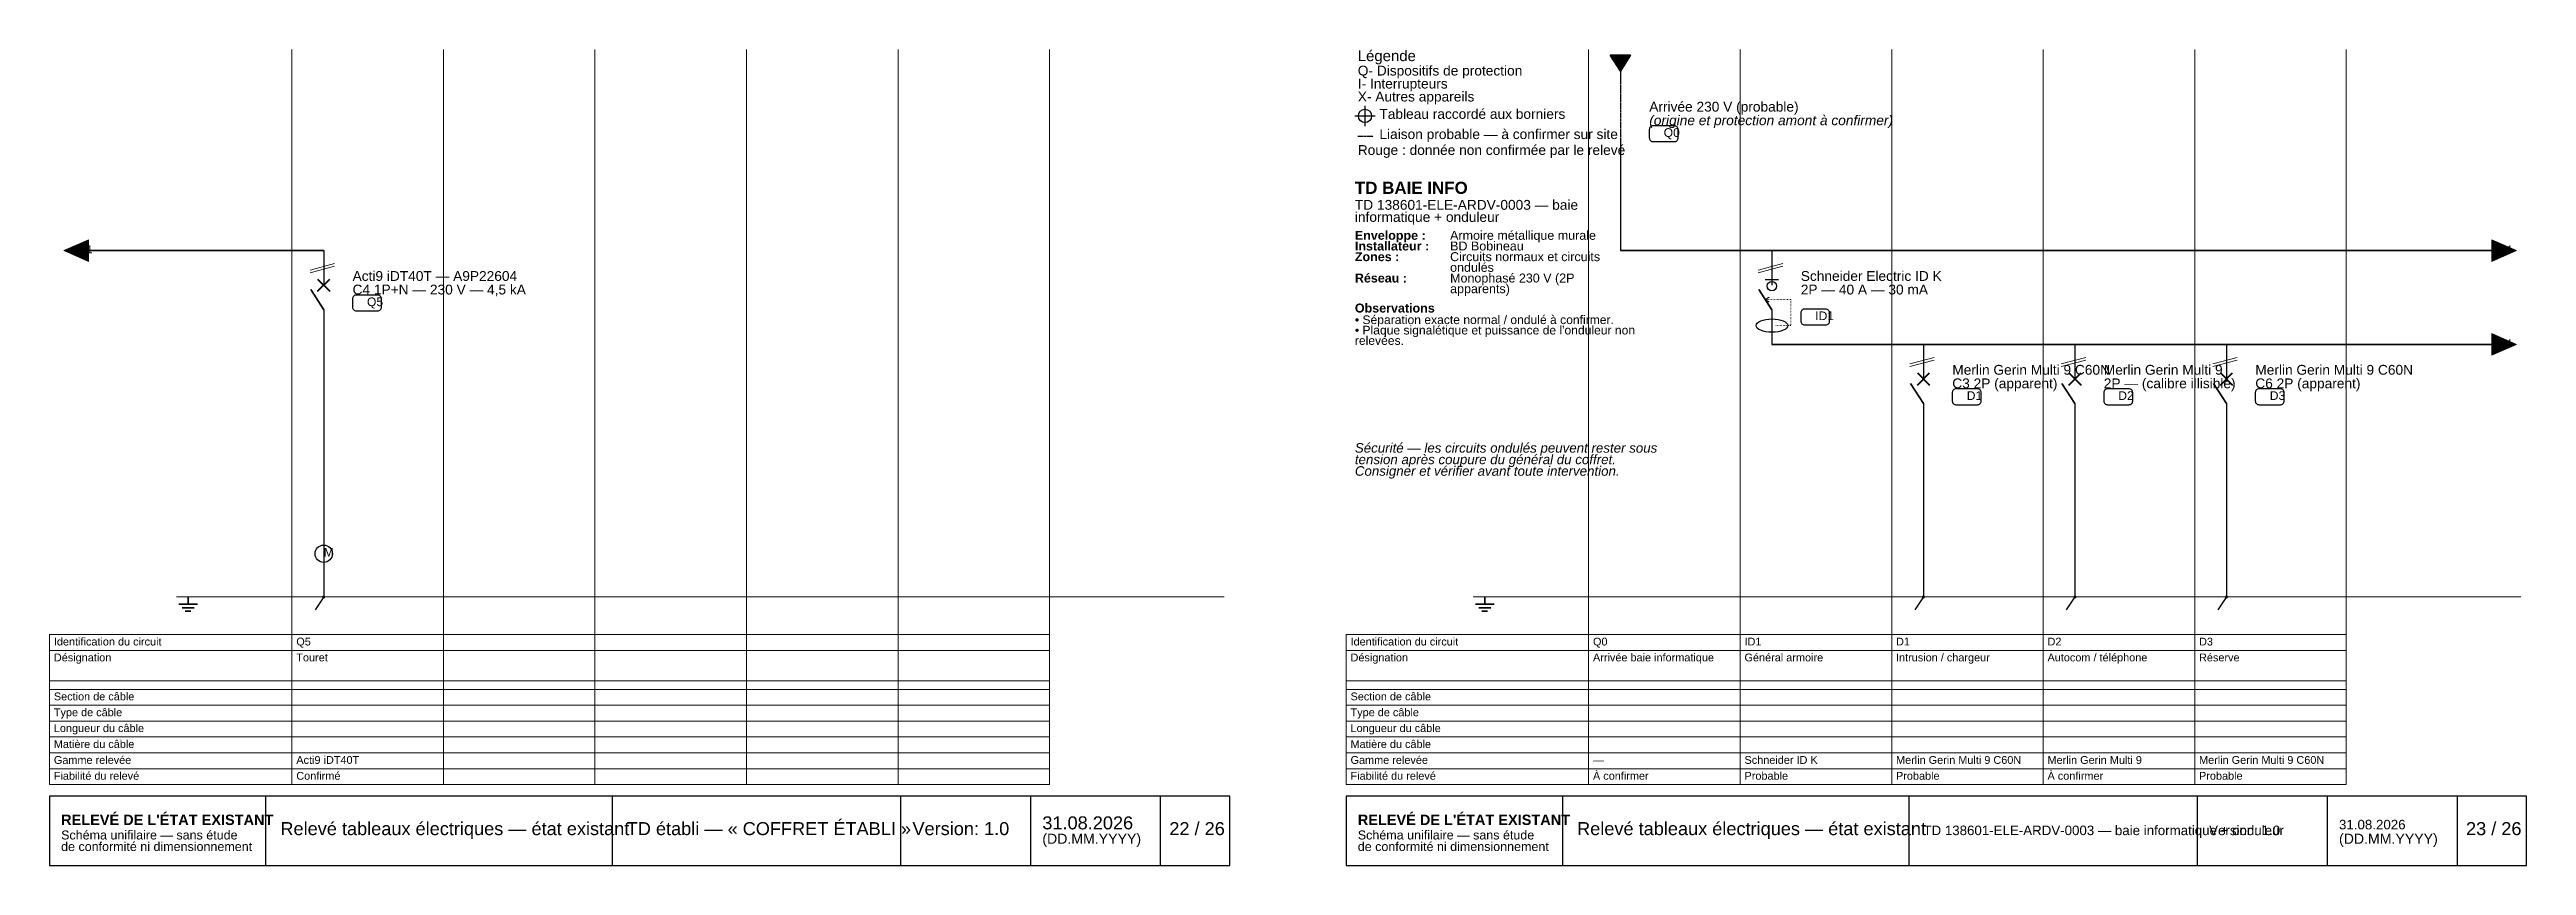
# Model space of a CAD drawing. Header units: millimetres. Extents: x 4 to 1561, y -1145 to 205.
# Drawn here: x 638 to 1244, y -915 to -716 of the extents above; entities that cross this region are included whole.
import ezdxf

# ---------------------------------------------------------------- set-up
doc = ezdxf.new("R2010")
doc.units = ezdxf.units.MM
doc.header["$LTSCALE"] = 0.5
doc.linetypes.add('DASHED', pattern=[1.524, 1.27, -0.254])
doc.linetypes.add('DOT', pattern=[0.508, 0, -0.508])
for name, color, linetype, lineweight, plot in [('RENVOIS_FOLIO', 5, 'Continuous', 0, False), ('SCHEMA', 7, 'Continuous', 0, False), ('SCHEMA_PROBABLE', 7, 'DASHED', 0, False), ('SYMBOLES', 7, 'Continuous', 0, False), ('TERRE', 3, 'Continuous', 0, False), ('TEXTE', 7, 'Continuous', 0, False), ('TEXTE_A_CONFIRMER', 1, 'Continuous', 0, False), ('TRAME', 253, 'Continuous', 0, False)]:
    doc.layers.add(name, color=color, linetype=linetype, lineweight=lineweight, plot=plot)
doc.styles.add('SCHEMA', font='arial.ttf')
doc.styles.add('SCHEMA_GRAS', font='arialbd.ttf')
doc.styles.add('SCHEMA_ITAL', font='ariali.ttf')

msp = doc.modelspace()

# ---------------------------------------------------------------- texts
at = {"layer": 'TEXTE'}
for s, height, style, p in [('Q- Dispositifs de protection', 2.3989, 'SCHEMA', (958.06, -721.99)), ('Légende', 2.611, 'SCHEMA', (958.06, -718.47)), ('X- Autres appareils', 2.3989, 'SCHEMA', (958.06, -728.34)), ('I- Interrupteurs', 2.3989, 'SCHEMA', (958.06, -725.17)), ('Tableau raccordé aux borniers', 2.3989, 'SCHEMA', (963.35, -732.58)), ('Arrivée 230 V (probable)', 2.3989, 'SCHEMA', (1029.32, -730.81)), ('Liaison probable — à confirmer sur site', 2.3989, 'SCHEMA', (963.35, -737.52)), ('Q0', 2.117, 'SCHEMA', (1032.84, -736.99)), ('TD BAIE INFO', 2.9633, 'SCHEMA_GRAS', (957.35, -750.92)), ('TD 138601-ELE-ARDV-0003 — baie', 2.3989, 'SCHEMA', (957.35, -754.8)), ('informatique + onduleur', 2.3989, 'SCHEMA', (957.35, -757.76)), ('Enveloppe :', 2.1872, 'SCHEMA_GRAS', (957.35, -762.14)), ('Installateur :', 2.1872, 'SCHEMA_GRAS', (957.35, -764.75)), ('Armoire métallique murale', 2.1872, 'SCHEMA', (980.63, -762.14)), ('BD Bobineau', 2.1872, 'SCHEMA', (980.63, -764.75)), ('21', 1.905, 'SCHEMA', (645.82, -765.41)), ('Zones :', 2.187, 'SCHEMA_GRAS', (957.35, -767.36)), ('ondulés', 2.187, 'SCHEMA', (980.63, -769.97)), ('Circuits normaux et circuits', 2.1872, 'SCHEMA', (980.63, -767.36)), ('24', 1.905, 'SCHEMA', (1237.24, -765.41)), ('Acti9 iDT40T — A9P22604', 2.3989, 'SCHEMA', (712.32, -772.19)), ('C4 1P+N — 230 V — 4,5 kA', 2.3989, 'SCHEMA', (712.32, -775.5)), ('Réseau :', 2.187, 'SCHEMA_GRAS', (957.35, -772.58)), ('apparents)', 2.187, 'SCHEMA', (980.63, -775.19)), ('Monophasé 230 V (2P', 2.1872, 'SCHEMA', (980.63, -772.58)), ('Schneider Electric ID K', 2.3989, 'SCHEMA', (1066.36, -772.19)), ('2P — 40 A — 30 mA', 2.3989, 'SCHEMA', (1066.36, -775.5)), ('Q5', 2.117, 'SCHEMA', (715.84, -778.36)), ('• Séparation exacte normal / ondulé à confirmer.', 2.1167, 'SCHEMA', (957.35, -782.74)), ('Observations', 2.1872, 'SCHEMA_GRAS', (957.35, -779.92)), ('ID1', 2.117, 'SCHEMA', (1069.89, -781.78)), ("• Plaque signalétique et puissance de l'onduleur non", 2.1167, 'SCHEMA', (957.35, -785.28)), ('relevées.', 2.117, 'SCHEMA', (957.35, -787.82)), ('24', 1.905, 'SCHEMA', (1237.24, -788.34)), ('Merlin Gerin Multi 9 C60N', 2.3989, 'SCHEMA', (1103.4, -795.12)), ('Merlin Gerin Multi 9', 2.3989, 'SCHEMA', (1140.44, -795.12)), ('Merlin Gerin Multi 9 C60N', 2.3989, 'SCHEMA', (1177.48, -795.12)), ('C3 2P (apparent)', 2.3989, 'SCHEMA', (1103.4, -798.43)), ('D1', 2.117, 'SCHEMA', (1106.93, -801.29)), ('2P — (calibre illisible)', 2.3989, 'SCHEMA', (1140.44, -798.43)), ('D2', 2.117, 'SCHEMA', (1143.97, -801.29)), ('C6 2P (apparent)', 2.3989, 'SCHEMA', (1177.48, -798.43)), ('D3', 2.117, 'SCHEMA', (1181.01, -801.29)), ('M', 2.12, 'SCHEMA', (705.26, -839.6)), ('Identification du circuit', 1.905, 'SCHEMA', (639.29, -861.3)), ('Q5', 1.905, 'SCHEMA', (698.56, -861.3)), ('Identification du circuit', 1.905, 'SCHEMA', (956.29, -861.3)), ('Q0', 1.905, 'SCHEMA', (1015.56, -861.3)), ('ID1', 1.905, 'SCHEMA', (1052.6, -861.3)), ('D1', 1.905, 'SCHEMA', (1089.64, -861.3)), ('D2', 1.905, 'SCHEMA', (1126.68, -861.3)), ('D3', 1.905, 'SCHEMA', (1163.72, -861.3)), ('Désignation', 1.905, 'SCHEMA', (639.29, -865.18)), ('Touret', 1.905, 'SCHEMA', (698.56, -865.18)), ('Désignation', 1.905, 'SCHEMA', (956.29, -865.18)), ('Arrivée baie informatique', 1.905, 'SCHEMA', (1015.56, -865.18)), ('Général armoire', 1.905, 'SCHEMA', (1052.6, -865.18)), ('Intrusion / chargeur', 1.905, 'SCHEMA', (1089.64, -865.18)), ('Autocom / téléphone', 1.905, 'SCHEMA', (1126.68, -865.18)), ('Réserve', 1.905, 'SCHEMA', (1163.72, -865.18)), ('Type de câble', 1.905, 'SCHEMA', (639.29, -878.58)), ('Section de câble', 1.905, 'SCHEMA', (639.29, -874.7)), ('Type de câble', 1.905, 'SCHEMA', (956.29, -878.58)), ('Section de câble', 1.905, 'SCHEMA', (956.29, -874.7)), ('Longueur du câble', 1.905, 'SCHEMA', (639.29, -882.46)), ('Longueur du câble', 1.905, 'SCHEMA', (956.29, -882.46)), ('Gamme relevée', 1.905, 'SCHEMA', (639.29, -890.23)), ('Matière du câble', 1.905, 'SCHEMA', (639.29, -886.35)), ('Acti9 iDT40T', 1.905, 'SCHEMA', (698.56, -890.23)), ('Gamme relevée', 1.905, 'SCHEMA', (956.29, -890.23)), ('Matière du câble', 1.905, 'SCHEMA', (956.29, -886.35)), ('—', 1.91, 'SCHEMA', (1015.56, -890.23)), ('Schneider ID K', 1.905, 'SCHEMA', (1052.6, -890.23)), ('Merlin Gerin Multi 9 C60N', 1.905, 'SCHEMA', (1089.64, -890.23)), ('Merlin Gerin Multi 9', 1.905, 'SCHEMA', (1126.68, -890.23)), ('Merlin Gerin Multi 9 C60N', 1.905, 'SCHEMA', (1163.72, -890.23)), ('Fiabilité du relevé', 1.905, 'SCHEMA', (639.29, -894.11)), ('Confirmé', 1.905, 'SCHEMA', (698.56, -894.11)), ('Fiabilité du relevé', 1.905, 'SCHEMA', (956.29, -894.11)), ('Probable', 1.905, 'SCHEMA', (1052.6, -894.11)), ('Probable', 1.905, 'SCHEMA', (1089.64, -894.11)), ('Probable', 1.905, 'SCHEMA', (1163.72, -894.11)), ("RELEVÉ DE L'ÉTAT EXISTANT", 2.54, 'SCHEMA_GRAS', (641.06, -905.18)), ("RELEVÉ DE L'ÉTAT EXISTANT", 2.54, 'SCHEMA_GRAS', (958.06, -905.18)), ('Schéma unifilaire — sans étude', 2.1872, 'SCHEMA', (641.06, -908.71)), ('Relevé tableaux électriques — état existant', 3.175, 'SCHEMA', (694.68, -907.65)), ('TD établi — « COFFRET ÉTABLI »', 3.175, 'SCHEMA', (779.34, -907.65)), ('Version: 1.0', 3.175, 'SCHEMA', (849.19, -907.65)), ('31.08.2026', 3.175, 'SCHEMA', (880.94, -906.24)), ('(DD.MM.YYYY)', 2.4694, 'SCHEMA', (880.94, -909.77)), ('22 / 26', 3.175, 'SCHEMA', (911.99, -907.65)), ('Schéma unifilaire — sans étude', 2.1872, 'SCHEMA', (958.06, -908.71)), ('Relevé tableaux électriques — état existant', 3.175, 'SCHEMA', (1011.68, -907.65)), ('TD 138601-ELE-ARDV-0003 — baie informatique + onduleur', 2.3283, 'SCHEMA', (1096.34, -907.65)), ('Version: 1.0', 2.3283, 'SCHEMA', (1166.19, -907.65)), ('31.08.2026', 2.328, 'SCHEMA', (1197.94, -906.24)), ('(DD.MM.YYYY)', 2.4694, 'SCHEMA', (1197.94, -909.77)), ('23 / 26', 3.175, 'SCHEMA', (1228.99, -907.65)), ('de conformité ni dimensionnement', 2.1872, 'SCHEMA', (641.06, -911.53)), ('de conformité ni dimensionnement', 2.1872, 'SCHEMA', (958.06, -911.53))]:
    msp.add_text(s, height=height, dxfattribs=dict(at, style=style)).set_placement(p)
at = {"layer": 'TEXTE_A_CONFIRMER'}
for s, height, style, p in [('(origine et protection amont à confirmer)', 2.3989, 'SCHEMA_ITAL', (1029.32, -734.13)), ('Rouge : donnée non confirmée par le relevé', 2.3989, 'SCHEMA', (958.06, -741.4)), ('Sécurité — les circuits ondulés peuvent rester sous', 2.3283, 'SCHEMA_ITAL', (957.35, -814.17)), ('tension après coupure du général du coffret.', 2.3283, 'SCHEMA_ITAL', (957.35, -816.99)), ('Consigner et vérifier avant toute intervention.', 2.3283, 'SCHEMA_ITAL', (957.35, -819.81)), ('À confirmer', 1.905, 'SCHEMA', (1015.56, -894.11)), ('À confirmer', 1.905, 'SCHEMA', (1126.68, -894.11))]:
    msp.add_text(s, height=height, dxfattribs=dict(at, style=style)).set_placement(p)

# ---------------------------------------------------------------- hatches: boundary and pattern name
at = {"layer": 'RENVOIS_FOLIO'}
for points in [[(647.76, -762.13), (641.76, -764.78), (647.76, -767.42)], [(1235.3, -762.13), (1241.3, -764.78), (1235.3, -767.42)], [(1235.3, -785.06), (1241.3, -787.71), (1235.3, -790.35)]]:
    msp.add_hatch(color=7, dxfattribs=at).paths.add_polyline_path(points)
at = {"layer": 'SCHEMA'}
msp.add_hatch(color=7, dxfattribs=at).paths.add_polyline_path([(1019.79, -717.05), (1024.73, -717.05), (1022.26, -720.93)])
h = msp.add_hatch(color=7, dxfattribs=at)
edge = h.paths.add_edge_path()
edge.add_arc((705.26, -849.44), 0.388, 0, 360)
h = msp.add_hatch(color=7, dxfattribs=at)
edge = h.paths.add_edge_path()
edge.add_arc((1096.34, -849.44), 0.388, 0, 360)
h = msp.add_hatch(color=7, dxfattribs=at)
edge = h.paths.add_edge_path()
edge.add_arc((1133.39, -849.44), 0.388, 0, 360)
h = msp.add_hatch(color=7, dxfattribs=at)
edge = h.paths.add_edge_path()
edge.add_arc((1170.43, -849.44), 0.388, 0, 360)

# ---------------------------------------------------------------- linework, layer by layer
at = {"layer": 'RENVOIS_FOLIO'}
for points in [[(647.76, -762.13), (641.76, -764.78), (647.76, -767.42)], [(1235.3, -762.13), (1241.3, -764.78), (1235.3, -767.42)], [(1235.3, -785.06), (1241.3, -787.71), (1235.3, -790.35)]]:
    msp.add_lwpolyline(points, close=True, dxfattribs=at)
at = {"layer": 'SCHEMA', "lineweight": 30}
for p, q in [((1022.26, -720.93), (1022.26, -723.4)), ((957.35, -731.87), (962.29, -731.87)), ((959.82, -729.4), (959.82, -734.34)), ((1022.26, -737.87), (1022.26, -764.78)), ((705.26, -764.78), (705.26, -773.24)), ((1059.3, -764.78), (1059.3, -773.24)), ((1057.68, -771.83), (1060.93, -771.83)), ((705.26, -779.24), (705.26, -849.44)), ((1059.3, -779.24), (1059.3, -787.71)), ((1096.34, -787.71), (1096.34, -796.17)), ((1133.39, -787.71), (1133.39, -796.17)), ((1170.43, -787.71), (1170.43, -796.17)), ((1096.34, -802.17), (1096.34, -849.44)), ((1133.39, -802.17), (1133.39, -849.44)), ((1170.43, -802.17), (1170.43, -849.44)), ((705.26, -849.44), (703.14, -852.62)), ((1096.34, -849.44), (1094.23, -852.62)), ((1133.39, -849.44), (1131.27, -852.62)), ((1170.43, -849.44), (1168.31, -852.62))]:
    msp.add_line(p, q, dxfattribs=at)
at = {"layer": 'SCHEMA', "lineweight": 35}
for p, q in [((647.76, -764.78), (705.26, -764.78)), ((1022.26, -764.78), (1235.3, -764.78)), ((702.09, -774.3), (705.26, -779.24)), ((1056.13, -774.3), (1059.3, -779.24)), ((1059.3, -787.71), (1235.3, -787.71)), ((1093.17, -797.23), (1096.34, -802.17)), ((1130.21, -797.23), (1133.39, -802.17)), ((1167.25, -797.23), (1170.43, -802.17)), ((669.81, -851.21), (674.39, -851.21)), ((670.62, -852.06), (673.58, -852.06)), ((671.39, -852.9), (672.81, -852.9)), ((672.1, -849.44), (672.1, -851.21)), ((986.81, -851.21), (991.39, -851.21)), ((987.62, -852.06), (990.58, -852.06)), ((988.39, -852.9), (989.81, -852.9)), ((989.1, -849.44), (989.1, -851.21))]:
    msp.add_line(p, q, dxfattribs=at)
at = {"layer": 'SCHEMA', "lineweight": 40}
for p, q in [((703.78, -774.73), (706.74, -771.76)), ((703.78, -771.76), (706.74, -774.73)), ((1094.86, -797.66), (1097.83, -794.69)), ((1094.86, -794.69), (1097.83, -797.66)), ((1131.9, -797.66), (1134.87, -794.69)), ((1131.9, -794.69), (1134.87, -797.66)), ((1168.95, -797.66), (1171.91, -794.69)), ((1168.95, -794.69), (1171.91, -797.66))]:
    msp.add_line(p, q, dxfattribs=at)
at = {"layer": 'SCHEMA', "lineweight": 35}
msp.add_lwpolyline([(1019.79, -717.05), (1024.73, -717.05), (1022.26, -720.93)], close=True, dxfattribs=at)
at = {"layer": 'SCHEMA', "lineweight": 30}
for centre, radius in [((959.82, -731.87), 1.62), ((1059.3, -773.46), 1.16), ((705.26, -838.86), 2.12)]:
    msp.add_circle(centre, radius, dxfattribs=at)
msp.add_ellipse((1059.3, -783.12), major_axis=(3.88, 0), ratio=0.418182, dxfattribs=at)
at = {"layer": 'SCHEMA_PROBABLE', "lineweight": 30}
for p, q in [((1022.26, -723.4), (1022.26, -731.87)), ((1022.26, -731.87), (1022.26, -737.87)), ((958.06, -736.81), (961.94, -736.81))]:
    msp.add_line(p, q, dxfattribs=at)
at = {"layer": 'SYMBOLES', "lineweight": 20}
for p, q in [((701.91, -769.54), (707.91, -767.95)), ((701.91, -770.21), (707.91, -768.62)), ((1055.95, -769.54), (1061.95, -767.95)), ((1055.95, -770.21), (1061.95, -768.62)), ((1057.75, -776.77), (1058.6, -776.14)), ((1057.75, -776.77), (1058.6, -777.41)), ((1092.99, -792.47), (1098.99, -790.88)), ((1092.99, -793.14), (1098.99, -791.55)), ((1130.03, -792.47), (1136.03, -790.88)), ((1130.03, -793.14), (1136.03, -791.55)), ((1167.08, -792.47), (1173.07, -790.88)), ((1167.08, -793.14), (1173.07, -791.55))]:
    msp.add_line(p, q, dxfattribs=at)
at = {"layer": 'SYMBOLES', "linetype": 'DOT', "lineweight": 20}
for p, q in [((1057.75, -776.77), (1063.89, -776.77)), ((1063.89, -776.77), (1063.89, -783.12)), ((1063.89, -783.12), (1060.01, -783.12))]:
    msp.add_line(p, q, dxfattribs=at)
at = {"layer": 'SYMBOLES', "lineweight": 15}
for p, q in [((638.23, -858.62), (882.71, -858.62)), ((638.23, -895.31), (638.23, -858.62)), ((697.5, -895.31), (697.5, -858.62)), ((734.54, -895.31), (734.54, -858.62)), ((771.58, -895.31), (771.58, -858.62)), ((808.62, -895.31), (808.62, -858.62)), ((845.67, -895.31), (845.67, -858.62)), ((882.71, -895.31), (882.71, -858.62)), ((955.23, -858.62), (1199.71, -858.62)), ((955.23, -895.31), (955.23, -858.62)), ((1014.5, -895.31), (1014.5, -858.62)), ((1051.54, -895.31), (1051.54, -858.62)), ((1088.58, -895.31), (1088.58, -858.62)), ((1125.62, -895.31), (1125.62, -858.62)), ((1162.67, -895.31), (1162.67, -858.62)), ((1199.71, -895.31), (1199.71, -858.62)), ((638.23, -862.5), (882.71, -862.5)), ((955.23, -862.5), (1199.71, -862.5)), ((638.23, -869.91), (882.71, -869.91)), ((955.23, -869.91), (1199.71, -869.91)), ((638.23, -872.02), (882.71, -872.02)), ((638.23, -875.9), (882.71, -875.9)), ((955.23, -872.02), (1199.71, -872.02)), ((955.23, -875.9), (1199.71, -875.9)), ((638.23, -879.78), (882.71, -879.78)), ((638.23, -883.66), (882.71, -883.66)), ((955.23, -879.78), (1199.71, -879.78)), ((955.23, -883.66), (1199.71, -883.66)), ((638.23, -887.54), (882.71, -887.54)), ((955.23, -887.54), (1199.71, -887.54)), ((638.23, -891.42), (882.71, -891.42)), ((638.23, -895.31), (882.71, -895.31)), ((955.23, -891.42), (1199.71, -891.42)), ((955.23, -895.31), (1199.71, -895.31))]:
    msp.add_line(p, q, dxfattribs=at)
at = {"layer": 'SYMBOLES', "lineweight": 25}
for p, q in [((691.15, -915.06), (691.15, -898.13)), ((775.82, -915.06), (775.82, -898.13)), ((846.37, -915.06), (846.37, -898.13)), ((878.12, -915.06), (878.12, -898.13)), ((909.87, -915.06), (909.87, -898.13)), ((1008.15, -915.06), (1008.15, -898.13)), ((1092.82, -915.06), (1092.82, -898.13)), ((1163.37, -915.06), (1163.37, -898.13)), ((1195.12, -915.06), (1195.12, -898.13)), ((1226.87, -915.06), (1226.87, -898.13))]:
    msp.add_line(p, q, dxfattribs=at)
for points in [[(1030.23, -738.15), (1035.45, -738.15, 0.414214), (1036.37, -737.23), (1036.37, -735.19, 0.414214), (1035.45, -734.27), (1030.23, -734.27, 0.414214), (1029.32, -735.19), (1029.32, -737.23, 0.414214)], [(713.23, -779.52), (718.45, -779.52, 0.414214), (719.37, -778.61), (719.37, -776.56, 0.414214), (718.45, -775.64), (713.23, -775.64, 0.414214), (712.32, -776.56), (712.32, -778.61, 0.414214)], [(1067.28, -782.95), (1072.5, -782.95, 0.414214), (1073.41, -782.03), (1073.41, -779.98, 0.414214), (1072.5, -779.07), (1067.28, -779.07, 0.414214), (1066.36, -779.98), (1066.36, -782.03, 0.414214)], [(1104.32, -802.45), (1109.54, -802.45, 0.414214), (1110.46, -801.54), (1110.46, -799.49, 0.414214), (1109.54, -798.57), (1104.32, -798.57, 0.414214), (1103.4, -799.49), (1103.4, -801.54, 0.414214)], [(1141.36, -802.45), (1146.58, -802.45, 0.414214), (1147.5, -801.54), (1147.5, -799.49, 0.414214), (1146.58, -798.57), (1141.36, -798.57, 0.414214), (1140.44, -799.49), (1140.44, -801.54, 0.414214)], [(1178.4, -802.45), (1183.62, -802.45, 0.414214), (1184.54, -801.54), (1184.54, -799.49, 0.414214), (1183.62, -798.57), (1178.4, -798.57, 0.414214), (1177.48, -799.49), (1177.48, -801.54, 0.414214)]]:
    msp.add_lwpolyline(points, format="xyb", close=True, dxfattribs=at)
for points in [[(638.23, -915.06), (926.77, -915.06), (926.77, -898.13), (638.23, -898.13)], [(955.23, -915.06), (1243.77, -915.06), (1243.77, -898.13), (955.23, -898.13)]]:
    msp.add_lwpolyline(points, close=True, dxfattribs=at)
at = {"layer": 'TERRE', "color": 3}
for p, q in [((669.28, -849.44), (925.36, -849.44)), ((986.28, -849.44), (1242.36, -849.44))]:
    msp.add_line(p, q, dxfattribs=at)
at = {"layer": 'TERRE', "color": 2, "linetype": 'DASHED'}
for p, q in [((670.69, -849.44), (925.36, -849.44)), ((987.69, -849.44), (1242.36, -849.44))]:
    msp.add_line(p, q, dxfattribs=at)
at = {"layer": 'TRAME'}
for p, q in [((697.5, -895.31), (697.5, -715.64)), ((734.54, -895.31), (734.54, -715.64)), ((771.58, -895.31), (771.58, -715.64)), ((808.62, -895.31), (808.62, -715.64)), ((845.67, -895.31), (845.67, -715.64)), ((882.71, -895.31), (882.71, -715.64)), ((1014.5, -895.31), (1014.5, -715.64)), ((1051.54, -895.31), (1051.54, -715.64)), ((1088.58, -895.31), (1088.58, -715.64)), ((1125.62, -895.31), (1125.62, -715.64)), ((1162.67, -895.31), (1162.67, -715.64)), ((1199.71, -895.31), (1199.71, -715.64))]:
    msp.add_line(p, q, dxfattribs=at)

msp.set_redraw_order([(e.dxf.handle, doc.entitydb.next_handle()) for e in msp.query("TEXT MTEXT ATTDEF DIMENSION ARC_DIMENSION")])  # texts and dimensions are drawn at this point

doc.saveas('drawing.dxf')
